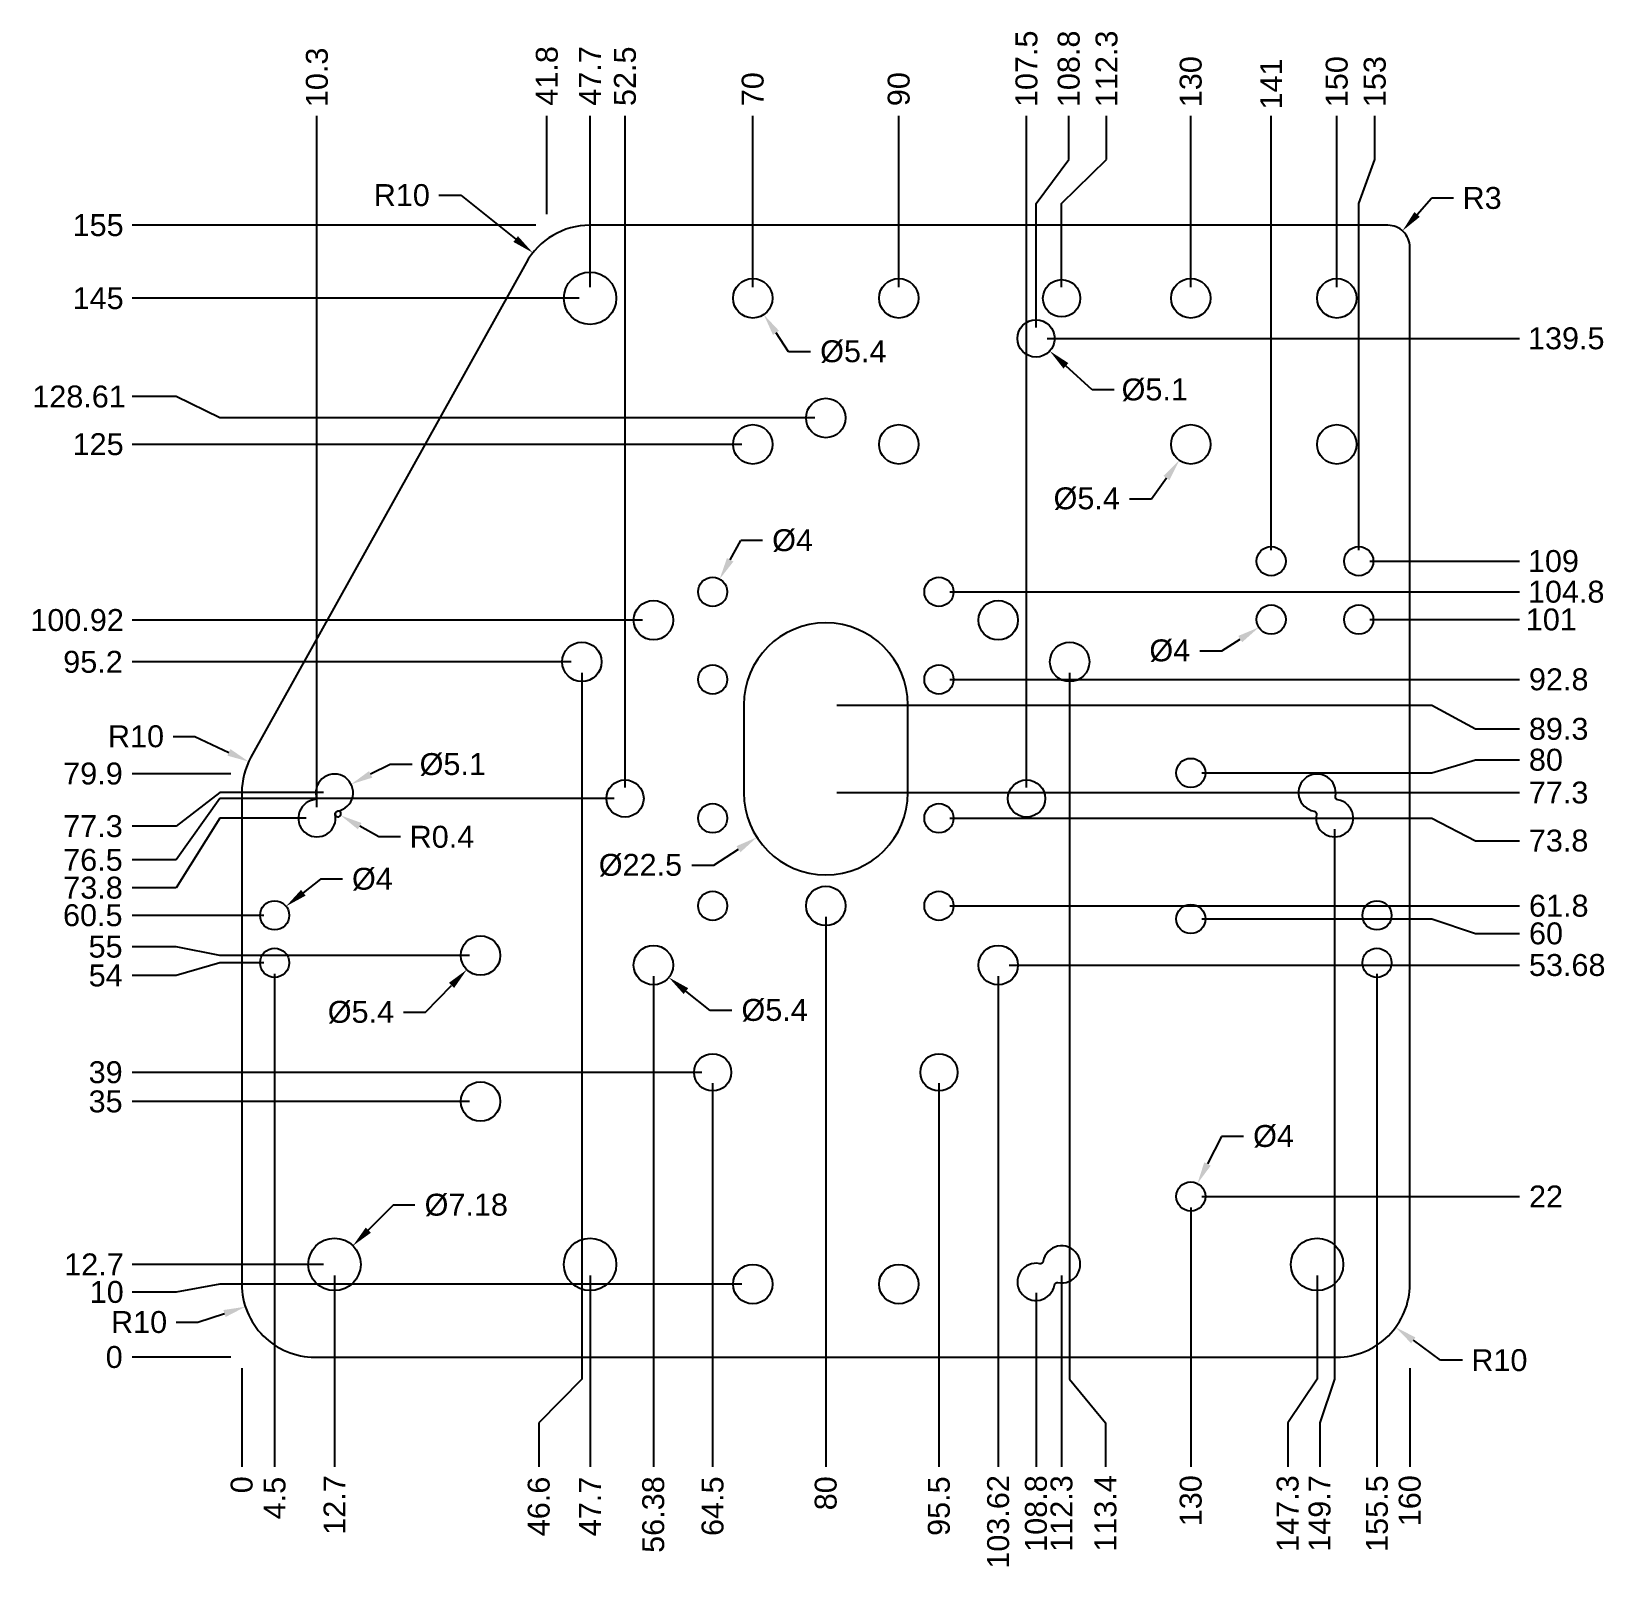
# Model space of a CAD drawing. Header units: millimetres. Extents: x -29 to 187, y -29 to 182.
import ezdxf

# ---------------------------------------------------------------- set-up
doc = ezdxf.new("R2010")
doc.units = ezdxf.units.MM
doc.layers.add('Dimensions', color=7, linetype='Continuous')
doc.layers.add('Parts', color=7, linetype='Continuous')
doc.styles.get("Standard").update_dxf_attribs({"font": 'arial.ttf'})
doc.dimstyles.new('Copy of Standard', dxfattribs={"dimtxt": 3, "dimasz": 3, "dimexe": 3, "dimexo": 1.5, "dimgap": 1.5, "dimtad": 0, "dimtoh": 1, "dimdsep": 46, "dimtxsty": 'Standard', "dimcen": 0, "dimadec": 0, "dimazin": 2, "dimtfac": 1, "dimtofl": 0, "dimtmove": 0, "dimatfit": 3, "dimfxl": 1, "dimtolj": 1, "dimtzin": 0, "dimarcsym": 0})

msp = doc.modelspace()

# ---------------------------------------------------------------- blocks, each defined once
blk = doc.blocks.new('*D72')
at = {"layer": 'Defpoints', "color": 0}
for p in [(-15, 145), (47.7, 145), (0, 0)]:
    blk.add_point(p, dxfattribs=at)
at = {"layer": 'Dimensions', "color": 0, "lineweight": -2}
blk.add_line((46.2, 145), (-15, 145), dxfattribs=at)
at = {"layer": 'Dimensions', "color": 0, "insert": (-19.68, 145), "char_height": 3, "attachment_point": 5}
blk.add_mtext('\\A1;145', dxfattribs=at)
blk = doc.blocks.new('*D73')
at = {"layer": 'Defpoints', "color": 0}
for p in [(12.7, 77.3), (-15, 72.7), (0, 0)]:
    blk.add_point(p, dxfattribs=at)
at = {"layer": 'Dimensions', "color": 0, "lineweight": -2}
for p, q in [((-3, 77.3), (-9, 72.7)), ((11.2, 77.3), (-3, 77.3)), ((-9, 72.7), (-15, 72.7))]:
    blk.add_line(p, q, dxfattribs=at)
at = {"layer": 'Dimensions', "color": 0, "insert": (-20.38, 72.7), "char_height": 3, "attachment_point": 5}
blk.add_mtext('\\A1;77.3', dxfattribs=at)
blk = doc.blocks.new('*D74')
at = {"layer": 'Defpoints', "color": 0}
for p in [(-15, 12.7), (12.7, 12.7), (0, 0)]:
    blk.add_point(p, dxfattribs=at)
at = {"layer": 'Dimensions', "color": 0, "lineweight": -2}
blk.add_line((11.2, 12.7), (-15, 12.7), dxfattribs=at)
at = {"layer": 'Dimensions', "color": 0, "insert": (-20.25, 12.7), "char_height": 3, "attachment_point": 5}
blk.add_mtext('\\A1;12.7', dxfattribs=at)
blk = doc.blocks.new('*D75')
at = {"layer": 'Defpoints', "color": 0}
for p in [(52.5, 76.5), (-15, 68.08), (0, 0)]:
    blk.add_point(p, dxfattribs=at)
at = {"layer": 'Dimensions', "color": 0, "lineweight": -2}
for p, q in [((-3, 76.5), (-9, 68.08)), ((51, 76.5), (-3, 76.5)), ((-9, 68.08), (-15, 68.08))]:
    blk.add_line(p, q, dxfattribs=at)
at = {"layer": 'Dimensions', "color": 0, "insert": (-20.39, 68.08), "char_height": 3, "attachment_point": 5}
blk.add_mtext('\\A1;76.5', dxfattribs=at)
blk = doc.blocks.new('*D76')
at = {"layer": 'Defpoints', "color": 0}
for p in [(-15, 125), (70, 125), (0, 0)]:
    blk.add_point(p, dxfattribs=at)
at = {"layer": 'Dimensions', "color": 0, "lineweight": -2}
for p, q in [((-9, 125), (-15, 125)), ((-3, 125), (-9, 125)), ((68.5, 125), (-3, 125))]:
    blk.add_line(p, q, dxfattribs=at)
at = {"layer": 'Dimensions', "color": 0, "insert": (-19.68, 125), "char_height": 3, "attachment_point": 5}
blk.add_mtext('\\A1;125', dxfattribs=at)
blk = doc.blocks.new('*D77')
at = {"layer": 'Defpoints', "color": 0}
for p in [(95.5, 104.8), (175, 104.8), (0, 0)]:
    blk.add_point(p, dxfattribs=at)
at = {"layer": 'Dimensions', "color": 0, "lineweight": -2}
blk.add_line((97, 104.8), (175, 104.8), dxfattribs=at)
at = {"layer": 'Dimensions', "color": 0, "insert": (181.4185, 104.8), "char_height": 3, "attachment_point": 5}
blk.add_mtext('\\A1;104.8', dxfattribs=at)
blk = doc.blocks.new('*D78')
at = {"layer": 'Defpoints', "color": 0}
for p in [(95.5, 92.8), (175, 92.8), (0, 0)]:
    blk.add_point(p, dxfattribs=at)
at = {"layer": 'Dimensions', "color": 0, "lineweight": -2}
blk.add_line((97, 92.8), (175, 92.8), dxfattribs=at)
at = {"layer": 'Dimensions', "color": 0, "insert": (180.3955, 92.8), "char_height": 3, "attachment_point": 5}
blk.add_mtext('\\A1;92.8', dxfattribs=at)
blk = doc.blocks.new('*D79')
at = {"layer": 'Defpoints', "color": 0}
for p in [(95.5, 73.8), (175, 70.72), (0, 0)]:
    blk.add_point(p, dxfattribs=at)
at = {"layer": 'Dimensions', "color": 0, "lineweight": -2}
for p, q in [((97, 73.8), (163, 73.8)), ((163, 73.8), (169, 70.72)), ((169, 70.72), (175, 70.72))]:
    blk.add_line(p, q, dxfattribs=at)
at = {"layer": 'Dimensions', "color": 0, "insert": (180.38, 70.72), "char_height": 3, "attachment_point": 5}
blk.add_mtext('\\A1;73.8', dxfattribs=at)
blk = doc.blocks.new('*D80')
at = {"layer": 'Defpoints', "color": 0}
for p in [(95.5, 61.8), (175, 61.8), (0, 0)]:
    blk.add_point(p, dxfattribs=at)
at = {"layer": 'Dimensions', "color": 0, "lineweight": -2}
blk.add_line((97, 61.8), (175, 61.8), dxfattribs=at)
at = {"layer": 'Dimensions', "color": 0, "insert": (180.4045, 61.8), "char_height": 3, "attachment_point": 5}
blk.add_mtext('\\A1;61.8', dxfattribs=at)
blk = doc.blocks.new('*D81')
at = {"layer": 'Defpoints', "color": 0}
for p in [(-15, 39), (64.5, 39), (0, 0)]:
    blk.add_point(p, dxfattribs=at)
at = {"layer": 'Dimensions', "color": 0, "lineweight": -2}
blk.add_line((63, 39), (-15, 39), dxfattribs=at)
at = {"layer": 'Dimensions', "color": 0, "insert": (-18.648, 39), "char_height": 3, "attachment_point": 5}
blk.add_mtext('\\A1;39', dxfattribs=at)
blk = doc.blocks.new('*D82')
at = {"layer": 'Defpoints', "color": 0}
for p in [(-15, 60.5), (4.5, 60.5), (0, 0)]:
    blk.add_point(p, dxfattribs=at)
at = {"layer": 'Dimensions', "color": 0, "lineweight": -2}
blk.add_line((3, 60.5), (-15, 60.5), dxfattribs=at)
at = {"layer": 'Dimensions', "color": 0, "insert": (-20.412, 60.5), "char_height": 3, "attachment_point": 5}
blk.add_mtext('\\A1;60.5', dxfattribs=at)
blk = doc.blocks.new('*D83')
at = {"layer": 'Defpoints', "color": 0}
for p in [(4.5, 54), (-15, 52.25), (0, 0)]:
    blk.add_point(p, dxfattribs=at)
at = {"layer": 'Dimensions', "color": 0, "lineweight": -2}
for p, q in [((-3, 54), (-9, 52.25)), ((3, 54), (-3, 54)), ((-9, 52.25), (-15, 52.25))]:
    blk.add_line(p, q, dxfattribs=at)
at = {"layer": 'Dimensions', "color": 0, "insert": (-18.64, 52.25), "char_height": 3, "attachment_point": 5}
blk.add_mtext('\\A1;54', dxfattribs=at)
blk = doc.blocks.new('*D84')
at = {"layer": 'Defpoints', "color": 0}
for p in [(80, 77.3), (175, 77.3), (0, 0)]:
    blk.add_point(p, dxfattribs=at)
at = {"layer": 'Dimensions', "color": 0, "lineweight": -2}
blk.add_line((81.5, 77.3), (175, 77.3), dxfattribs=at)
at = {"layer": 'Dimensions', "color": 0, "insert": (180.3805, 77.3), "char_height": 3, "attachment_point": 5}
blk.add_mtext('\\A1;77.3', dxfattribs=at)
blk = doc.blocks.new('*D85')
at = {"layer": 'Defpoints', "color": 0}
for p in [(80, 89.3), (175, 86.02), (0, 0)]:
    blk.add_point(p, dxfattribs=at)
at = {"layer": 'Dimensions', "color": 0, "lineweight": -2}
for p, q in [((81.5, 89.3), (163, 89.3)), ((163, 89.3), (169, 86.02)), ((169, 86.02), (175, 86.02))]:
    blk.add_line(p, q, dxfattribs=at)
at = {"layer": 'Dimensions', "color": 0, "insert": (180.39, 86.02), "char_height": 3, "attachment_point": 5}
blk.add_mtext('\\A1;89.3', dxfattribs=at)
blk = doc.blocks.new('*D86')
at = {"layer": 'Defpoints', "color": 0}
for p in [(70, 170), (70, 145), (0, 0)]:
    blk.add_point(p, dxfattribs=at)
at = {"layer": 'Dimensions', "color": 0, "lineweight": -2}
blk.add_line((70, 146.5), (70, 170), dxfattribs=at)
at = {"layer": 'Dimensions', "color": 0, "insert": (70, 173.6285), "char_height": 3, "attachment_point": 5, "rotation": 90}
blk.add_mtext('\\A1;70', dxfattribs=at)
blk = doc.blocks.new('*D87')
at = {"layer": 'Defpoints', "color": 0}
for p in [(90, 170), (90, 145), (0, 0)]:
    blk.add_point(p, dxfattribs=at)
at = {"layer": 'Dimensions', "color": 0, "lineweight": -2}
blk.add_line((90, 146.5), (90, 170), dxfattribs=at)
at = {"layer": 'Dimensions', "color": 0, "insert": (90, 173.64), "char_height": 3, "attachment_point": 5, "rotation": 90}
blk.add_mtext('\\A1;90', dxfattribs=at)
blk = doc.blocks.new('*D88')
at = {"layer": 'Defpoints', "color": 0}
for p in [(118.47, 170), (112.3, 145), (0, 0)]:
    blk.add_point(p, dxfattribs=at)
at = {"layer": 'Dimensions', "color": 0, "lineweight": -2}
for p, q in [((118.47, 164), (118.47, 170)), ((112.3, 158), (118.47, 164)), ((112.3, 146.5), (112.3, 158))]:
    blk.add_line(p, q, dxfattribs=at)
at = {"layer": 'Dimensions', "color": 0, "insert": (118.47, 176.42), "char_height": 3, "attachment_point": 5, "rotation": 90}
blk.add_mtext('\\A1;112.3', dxfattribs=at)
blk = doc.blocks.new('*D89')
at = {"layer": 'Defpoints', "color": 0}
for p in [(150, 170), (150, 145), (0, 0)]:
    blk.add_point(p, dxfattribs=at)
at = {"layer": 'Dimensions', "color": 0, "lineweight": -2}
blk.add_line((150, 146.5), (150, 170), dxfattribs=at)
at = {"layer": 'Dimensions', "color": 0, "insert": (150, 174.6635), "char_height": 3, "attachment_point": 5, "rotation": 90}
blk.add_mtext('\\A1;150', dxfattribs=at)
blk = doc.blocks.new('*D90')
at = {"layer": 'Defpoints', "color": 0}
for p in [(12.7, 12.7), (0, 0), (12.7, -15)]:
    blk.add_point(p, dxfattribs=at)
at = {"layer": 'Dimensions', "color": 0, "lineweight": -2}
blk.add_line((12.7, 11.2), (12.7, -15), dxfattribs=at)
at = {"layer": 'Dimensions', "color": 0, "insert": (12.7, -20.25), "char_height": 3, "attachment_point": 5, "rotation": 90}
blk.add_mtext('\\A1;12.7', dxfattribs=at)
blk = doc.blocks.new('*D91')
at = {"layer": 'Defpoints', "color": 0}
for p in [(47.7, 12.7), (0, 0), (47.7, -15)]:
    blk.add_point(p, dxfattribs=at)
at = {"layer": 'Dimensions', "color": 0, "lineweight": -2}
blk.add_line((47.7, 11.2), (47.7, -15), dxfattribs=at)
at = {"layer": 'Dimensions', "color": 0, "insert": (47.7, -20.451), "char_height": 3, "attachment_point": 5, "rotation": 90}
blk.add_mtext('\\A1;47.7', dxfattribs=at)
blk = doc.blocks.new('*D92')
at = {"layer": 'Defpoints', "color": 0}
for p in [(47.7, 170), (47.7, 145), (0, 0)]:
    blk.add_point(p, dxfattribs=at)
at = {"layer": 'Dimensions', "color": 0, "lineweight": -2}
blk.add_line((47.7, 146.5), (47.7, 170), dxfattribs=at)
at = {"layer": 'Dimensions', "color": 0, "insert": (47.7, 175.451), "char_height": 3, "attachment_point": 5, "rotation": 90}
blk.add_mtext('\\A1;47.7', dxfattribs=at)
blk = doc.blocks.new('*D93')
at = {"layer": 'Defpoints', "color": 0}
for p in [(112.3, 12.7), (0, 0), (112.3, -15)]:
    blk.add_point(p, dxfattribs=at)
at = {"layer": 'Dimensions', "color": 0, "lineweight": -2}
blk.add_line((112.3, 11.2), (112.3, -15), dxfattribs=at)
at = {"layer": 'Dimensions', "color": 0, "insert": (112.3, -21.4155), "char_height": 3, "attachment_point": 5, "rotation": 90}
blk.add_mtext('\\A1;112.3', dxfattribs=at)
blk = doc.blocks.new('*D94')
at = {"layer": 'Defpoints', "color": 0}
for p in [(147.3, 12.7), (0, 0), (143.28, -15)]:
    blk.add_point(p, dxfattribs=at)
at = {"layer": 'Dimensions', "color": 0, "lineweight": -2}
for p, q in [((147.3, 11.2), (147.3, -3)), ((147.3, -3), (143.28, -9)), ((143.28, -9), (143.28, -15))]:
    blk.add_line(p, q, dxfattribs=at)
at = {"layer": 'Dimensions', "color": 0, "insert": (143.28, -21.42), "char_height": 3, "attachment_point": 5, "rotation": 90}
blk.add_mtext('\\A1;147.3', dxfattribs=at)
blk = doc.blocks.new('*D95')
at = {"layer": 'Defpoints', "color": 0}
for p in [(64.5, 39), (0, 0), (64.5, -15)]:
    blk.add_point(p, dxfattribs=at)
at = {"layer": 'Dimensions', "color": 0, "lineweight": -2}
blk.add_line((64.5, 37.5), (64.5, -15), dxfattribs=at)
at = {"layer": 'Dimensions', "color": 0, "insert": (64.5, -20.412), "char_height": 3, "attachment_point": 5, "rotation": 90}
blk.add_mtext('\\A1;64.5', dxfattribs=at)
blk = doc.blocks.new('*D96')
at = {"layer": 'Defpoints', "color": 0}
for p in [(95.5, 39), (0, 0), (95.5, -15)]:
    blk.add_point(p, dxfattribs=at)
at = {"layer": 'Dimensions', "color": 0, "lineweight": -2}
blk.add_line((95.5, 37.5), (95.5, -15), dxfattribs=at)
at = {"layer": 'Dimensions', "color": 0, "insert": (95.5, -20.403), "char_height": 3, "attachment_point": 5, "rotation": 90}
blk.add_mtext('\\A1;95.5', dxfattribs=at)
blk = doc.blocks.new('*D97')
at = {"layer": 'Defpoints', "color": 0}
for p in [(56.38, 53.68), (0, 0), (56.38, -15)]:
    blk.add_point(p, dxfattribs=at)
at = {"layer": 'Dimensions', "color": 0, "lineweight": -2}
blk.add_line((56.38, 52.18), (56.38, -15), dxfattribs=at)
at = {"layer": 'Dimensions', "color": 0, "insert": (56.38, -21.5595), "char_height": 3, "attachment_point": 5, "rotation": 90}
blk.add_mtext('\\A1;56.38', dxfattribs=at)
blk = doc.blocks.new('*D98')
at = {"layer": 'Defpoints', "color": 0}
for p in [(-15, 100.92), (56.38, 100.92), (0, 0)]:
    blk.add_point(p, dxfattribs=at)
at = {"layer": 'Dimensions', "color": 0, "lineweight": -2}
blk.add_line((54.88, 100.92), (-15, 100.92), dxfattribs=at)
at = {"layer": 'Dimensions', "color": 0, "insert": (-22.563, 100.92), "char_height": 3, "attachment_point": 5}
blk.add_mtext('\\A1;100.92', dxfattribs=at)
blk = doc.blocks.new('*D99')
at = {"layer": 'Defpoints', "color": 0}
for p in [(103.62, 53.68), (175, 53.68), (0, 0)]:
    blk.add_point(p, dxfattribs=at)
at = {"layer": 'Dimensions', "color": 0, "lineweight": -2}
blk.add_line((105.12, 53.68), (175, 53.68), dxfattribs=at)
at = {"layer": 'Dimensions', "color": 0, "insert": (181.5595, 53.68), "char_height": 3, "attachment_point": 5}
blk.add_mtext('\\A1;53.68', dxfattribs=at)
blk = doc.blocks.new('*D100')
at = {"layer": 'Defpoints', "color": 0}
for p in [(0, 0), (160, 0), (160, -15)]:
    blk.add_point(p, dxfattribs=at)
at = {"layer": 'Dimensions', "color": 0, "lineweight": -2}
blk.add_line((160, -1.5), (160, -15), dxfattribs=at)
at = {"layer": 'Dimensions', "color": 0, "insert": (160, -19.6635), "char_height": 3, "attachment_point": 5, "rotation": 90}
blk.add_mtext('\\A1;160', dxfattribs=at)
blk = doc.blocks.new('*D101')
at = {"layer": 'Defpoints', "color": 0}
for p in [(0, 0), (0, 0), (0, -15)]:
    blk.add_point(p, dxfattribs=at)
at = {"layer": 'Dimensions', "color": 0, "lineweight": -2}
blk.add_line((0, -1.5), (0, -15), dxfattribs=at)
at = {"layer": 'Dimensions', "color": 0, "insert": (0, -17.4765), "char_height": 3, "attachment_point": 5, "rotation": 90}
blk.add_mtext('\\A1;0', dxfattribs=at)
blk = doc.blocks.new('*D102')
at = {"layer": 'Defpoints', "color": 0}
for p in [(-15, 0), (0, 0), (0, 0)]:
    blk.add_point(p, dxfattribs=at)
at = {"layer": 'Dimensions', "color": 0, "lineweight": -2}
blk.add_line((-1.5, 0), (-15, 0), dxfattribs=at)
at = {"layer": 'Dimensions', "color": 0, "insert": (-17.4765, 0), "char_height": 3, "attachment_point": 5}
blk.add_mtext('\\A1;0', dxfattribs=at)
blk = doc.blocks.new('*D103')
at = {"layer": 'Defpoints', "color": 0}
for p in [(-15, 155), (41.8, 155), (0, 0)]:
    blk.add_point(p, dxfattribs=at)
at = {"layer": 'Dimensions', "color": 0, "lineweight": -2}
blk.add_line((40.3, 155), (-15, 155), dxfattribs=at)
at = {"layer": 'Dimensions', "color": 0, "insert": (-19.68, 155), "char_height": 3, "attachment_point": 5}
blk.add_mtext('\\A1;155', dxfattribs=at)
blk = doc.blocks.new('*D104')
at = {"layer": 'Defpoints', "color": 0}
for p in [(41.8, 170), (41.8, 155), (0, 0)]:
    blk.add_point(p, dxfattribs=at)
at = {"layer": 'Dimensions', "color": 0, "lineweight": -2}
blk.add_line((41.8, 156.5), (41.8, 170), dxfattribs=at)
at = {"layer": 'Dimensions', "color": 0, "insert": (41.8, 175.4555), "char_height": 3, "attachment_point": 5, "rotation": 90}
blk.add_mtext('\\A1;41.8', dxfattribs=at)
blk = doc.blocks.new('*D105')
at = {"layer": 'Defpoints', "color": 0}
for p in [(-15, 79.9), (0, 79.9), (0, 0)]:
    blk.add_point(p, dxfattribs=at)
at = {"layer": 'Dimensions', "color": 0, "lineweight": -2}
blk.add_line((-1.5, 79.9), (-15, 79.9), dxfattribs=at)
at = {"layer": 'Dimensions', "color": 0, "insert": (-20.3835, 79.9), "char_height": 3, "attachment_point": 5}
blk.add_mtext('\\A1;79.9', dxfattribs=at)
blk = doc.blocks.new('*D106')
at = {"layer": 'Defpoints', "color": 0}
for p in [(159, 154.24), (157, 152)]:
    blk.add_point(p, dxfattribs=at)
at = {"layer": 'Dimensions', "color": 0, "lineweight": -2}
for p in [(160.99, 156.48), (165.99, 158.72)]:
    blk.add_line(p, (162.99, 158.72), dxfattribs=at)
at = {"layer": 'Dimensions', "color": 0}
blk.add_solid([(160.62, 156.81), (161.36, 156.15), (159, 154.24)], dxfattribs=at)
at = {"layer": 'Dimensions', "color": 0, "insert": (169.9, 158.72), "char_height": 3, "attachment_point": 5}
blk.add_mtext('\\A1;R3', dxfattribs=at)
blk = doc.blocks.new('*D107')
at = {"layer": 'Defpoints', "color": 0}
for p in [(150, 10), (158.06, 4.08)]:
    blk.add_point(p, dxfattribs=at)
at = {"layer": 'Dimensions', "color": 0, "lineweight": -2}
for p, q in [((164.2, -0.43), (160.48, 2.31)), ((167.2, -0.43), (164.2, -0.43))]:
    blk.add_line(p, q, dxfattribs=at)
at = {"layer": 'Dimensions', "color": 0}
blk.add_solid([(160.77, 2.71), (160.18, 1.9), (158.06, 4.08)], dxfattribs=at)
at = {"layer": 'Dimensions', "color": 0, "insert": (172.27, -0.43), "char_height": 3, "attachment_point": 5}
blk.add_mtext('\\A1;R10', dxfattribs=at)
blk = doc.blocks.new('*D108')
at = {"layer": 'Defpoints', "color": 0}
for p in [(10, 10), (0.49, 6.9)]:
    blk.add_point(p, dxfattribs=at)
at = {"layer": 'Dimensions', "color": 0, "lineweight": -2}
for p, q in [((-9, 4.79), (-6, 4.79)), ((-6, 4.79), (-2.36, 5.97))]:
    blk.add_line(p, q, dxfattribs=at)
at = {"layer": 'Dimensions', "color": 0}
blk.add_solid([(-2.21, 5.5), (-2.52, 6.45), (0.49, 6.9)], dxfattribs=at)
at = {"layer": 'Dimensions', "color": 0, "insert": (-14.07, 4.79), "char_height": 3, "attachment_point": 5}
blk.add_mtext('\\A1;R10', dxfattribs=at)
blk = doc.blocks.new('*D109')
at = {"layer": 'Defpoints', "color": 0}
for p in [(0.94, 81.55), (10, 77.3)]:
    blk.add_point(p, dxfattribs=at)
at = {"layer": 'Dimensions', "color": 0, "lineweight": -2}
for p, q in [((-9.42, 85), (-6.42, 85)), ((-6.42, 85), (-1.77, 82.82))]:
    blk.add_line(p, q, dxfattribs=at)
at = {"layer": 'Dimensions', "color": 0}
blk.add_solid([(-1.98, 82.37), (-1.56, 83.27), (0.94, 81.55)], dxfattribs=at)
at = {"layer": 'Dimensions', "color": 0, "insert": (-14.49, 85), "char_height": 3, "attachment_point": 5}
blk.add_mtext('\\A1;R10', dxfattribs=at)
blk = doc.blocks.new('*D110')
at = {"layer": 'Defpoints', "color": 0}
for p in [(39.86, 151.24), (47.68, 145)]:
    blk.add_point(p, dxfattribs=at)
at = {"layer": 'Dimensions', "color": 0, "lineweight": -2}
for p, q in [((26.99, 159.11), (29.99, 159.11)), ((29.99, 159.11), (37.52, 153.11))]:
    blk.add_line(p, q, dxfattribs=at)
at = {"layer": 'Dimensions', "color": 0}
blk.add_solid([(37.21, 152.72), (37.83, 153.5), (39.86, 151.24)], dxfattribs=at)
at = {"layer": 'Dimensions', "color": 0, "insert": (21.92, 159.11), "char_height": 3, "attachment_point": 5}
blk.add_mtext('\\A1;R10', dxfattribs=at)
blk = doc.blocks.new('*D113')
at = {"layer": 'Defpoints', "color": 0}
for p in [(65.46, 106.55), (63.54, 103.05)]:
    blk.add_point(p, dxfattribs=at)
at = {"layer": 'Dimensions', "color": 0, "lineweight": -2}
for p in [(66.9, 109.18), (71.34, 111.82)]:
    blk.add_line(p, (68.34, 111.82), dxfattribs=at)
at = {"layer": 'Dimensions', "color": 0}
blk.add_solid([(66.46, 109.43), (67.34, 108.94), (65.46, 106.55)], dxfattribs=at)
at = {"layer": 'Dimensions', "color": 0, "insert": (75.45, 111.82), "char_height": 3, "attachment_point": 5}
blk.add_mtext('\\A1;%%c4', dxfattribs=at)
blk = doc.blocks.new('*D115')
at = {"layer": 'Defpoints', "color": 0}
for p in [(89.44, 83.41), (70.56, 71.19)]:
    blk.add_point(p, dxfattribs=at)
at = {"layer": 'Dimensions', "color": 0, "lineweight": -2}
for p, q in [((64.65, 67.36), (68.04, 69.56)), ((61.65, 67.36), (64.65, 67.36))]:
    blk.add_line(p, q, dxfattribs=at)
at = {"layer": 'Dimensions', "color": 0}
blk.add_solid([(68.31, 69.14), (67.77, 69.98), (70.56, 71.19)], dxfattribs=at)
at = {"layer": 'Dimensions', "color": 0, "insert": (54.61, 67.36), "char_height": 3, "attachment_point": 5}
blk.add_mtext('\\A1;%%c22.5', dxfattribs=at)
blk = doc.blocks.new('*D116')
at = {"layer": 'Defpoints', "color": 0}
for p in [(130, 170), (130, 145), (0, 0)]:
    blk.add_point(p, dxfattribs=at)
at = {"layer": 'Dimensions', "color": 0, "lineweight": -2}
blk.add_line((130, 146.5), (130, 170), dxfattribs=at)
at = {"layer": 'Dimensions', "color": 0, "insert": (130, 174.6635), "char_height": 3, "attachment_point": 5, "rotation": 90}
blk.add_mtext('\\A1;130', dxfattribs=at)
blk = doc.blocks.new('*D117')
at = {"layer": 'Defpoints', "color": 0}
for p in [(103.62, 53.68), (0, 0), (103.62, -15)]:
    blk.add_point(p, dxfattribs=at)
at = {"layer": 'Dimensions', "color": 0, "lineweight": -2}
blk.add_line((103.62, 52.18), (103.62, -15), dxfattribs=at)
at = {"layer": 'Dimensions', "color": 0, "insert": (103.62, -22.563), "char_height": 3, "attachment_point": 5, "rotation": 90}
blk.add_mtext('\\A1;103.62', dxfattribs=at)
blk = doc.blocks.new('*D118')
at = {"layer": 'Defpoints', "color": 0}
for p in [(4.5, 54), (0, 0), (4.5, -15)]:
    blk.add_point(p, dxfattribs=at)
at = {"layer": 'Dimensions', "color": 0, "lineweight": -2}
blk.add_line((4.5, 52.5), (4.5, -15), dxfattribs=at)
at = {"layer": 'Dimensions', "color": 0, "insert": (4.5, -19.299), "char_height": 3, "attachment_point": 5, "rotation": 90}
blk.add_mtext('\\A1;4.5', dxfattribs=at)
blk = doc.blocks.new('*D122')
at = {"layer": 'Defpoints', "color": 0}
for p in [(52.5, 170), (52.5, 76.5), (0, 0)]:
    blk.add_point(p, dxfattribs=at)
at = {"layer": 'Dimensions', "color": 0, "lineweight": -2}
blk.add_line((52.5, 78), (52.5, 170), dxfattribs=at)
at = {"layer": 'Dimensions', "color": 0, "insert": (52.5, 175.403), "char_height": 3, "attachment_point": 5, "rotation": 90}
blk.add_mtext('\\A1;52.5', dxfattribs=at)
blk = doc.blocks.new('*D123')
at = {"layer": 'Defpoints', "color": 0}
for p in [(107.5, 170), (107.5, 76.5), (0, 0)]:
    blk.add_point(p, dxfattribs=at)
at = {"layer": 'Dimensions', "color": 0, "lineweight": -2}
blk.add_line((107.5, 78), (107.5, 170), dxfattribs=at)
at = {"layer": 'Dimensions', "color": 0, "insert": (107.5, 176.426), "char_height": 3, "attachment_point": 5, "rotation": 90}
blk.add_mtext('\\A1;107.5', dxfattribs=at)
blk = doc.blocks.new('*D124')
at = {"layer": 'Defpoints', "color": 0}
for p in [(108.8, 10.3), (0, 0), (108.8, -15)]:
    blk.add_point(p, dxfattribs=at)
at = {"layer": 'Dimensions', "color": 0, "lineweight": -2}
blk.add_line((108.8, 8.8), (108.8, -15), dxfattribs=at)
at = {"layer": 'Dimensions', "color": 0, "insert": (108.8, -21.4185), "char_height": 3, "attachment_point": 5, "rotation": 90}
blk.add_mtext('\\A1;108.8', dxfattribs=at)
blk = doc.blocks.new('*D125')
at = {"layer": 'Defpoints', "color": 0}
for p in [(10.3, 170), (10.3, 73.8), (0, 0)]:
    blk.add_point(p, dxfattribs=at)
at = {"layer": 'Dimensions', "color": 0, "lineweight": -2}
blk.add_line((10.3, 75.3), (10.3, 170), dxfattribs=at)
at = {"layer": 'Dimensions', "color": 0, "insert": (10.3, 175.2515), "char_height": 3, "attachment_point": 5, "rotation": 90}
blk.add_mtext('\\A1;10.3', dxfattribs=at)
blk = doc.blocks.new('*D126')
at = {"layer": 'Defpoints', "color": 0}
for p in [(149.7, 73.8), (0, 0), (147.65, -15)]:
    blk.add_point(p, dxfattribs=at)
at = {"layer": 'Dimensions', "color": 0, "lineweight": -2}
for p, q in [((149.7, 72.3), (149.7, -3)), ((149.7, -3), (147.65, -9)), ((147.65, -9), (147.65, -15))]:
    blk.add_line(p, q, dxfattribs=at)
at = {"layer": 'Dimensions', "color": 0, "insert": (147.65, -21.41), "char_height": 3, "attachment_point": 5, "rotation": 90}
blk.add_mtext('\\A1;149.7', dxfattribs=at)
blk = doc.blocks.new('*D127')
at = {"layer": 'Defpoints', "color": 0}
for p in [(10.3, 73.8), (-15, 64.27), (0, 0)]:
    blk.add_point(p, dxfattribs=at)
at = {"layer": 'Dimensions', "color": 0, "lineweight": -2}
for p, q in [((-3, 73.8), (-9, 64.27)), ((8.8, 73.8), (-3, 73.8)), ((-9, 64.27), (-15, 64.27))]:
    blk.add_line(p, q, dxfattribs=at)
at = {"layer": 'Dimensions', "color": 0, "insert": (-20.38, 64.27), "char_height": 3, "attachment_point": 5}
blk.add_mtext('\\A1;73.8', dxfattribs=at)
blk = doc.blocks.new('*D128')
at = {"layer": 'Defpoints', "color": 0}
for p in [(113.29, 170), (108.8, 139.5), (0, 0)]:
    blk.add_point(p, dxfattribs=at)
at = {"layer": 'Dimensions', "color": 0, "lineweight": -2}
for p, q in [((113.29, 164), (113.29, 170)), ((108.8, 158), (113.29, 164)), ((108.8, 141), (108.8, 158))]:
    blk.add_line(p, q, dxfattribs=at)
at = {"layer": 'Dimensions', "color": 0, "insert": (113.29, 176.42), "char_height": 3, "attachment_point": 5, "rotation": 90}
blk.add_mtext('\\A1;108.8', dxfattribs=at)
blk = doc.blocks.new('*D129')
at = {"layer": 'Defpoints', "color": 0}
for p in [(108.8, 139.5), (175, 139.5), (0, 0)]:
    blk.add_point(p, dxfattribs=at)
at = {"layer": 'Dimensions', "color": 0, "lineweight": -2}
blk.add_line((110.3, 139.5), (175, 139.5), dxfattribs=at)
at = {"layer": 'Dimensions', "color": 0, "insert": (181.426, 139.5), "char_height": 3, "attachment_point": 5}
blk.add_mtext('\\A1;139.5', dxfattribs=at)
blk = doc.blocks.new('*D132')
at = {"layer": 'Defpoints', "color": 0}
for p in [(-15, 131.53), (80, 128.61), (0, 0)]:
    blk.add_point(p, dxfattribs=at)
at = {"layer": 'Dimensions', "color": 0, "lineweight": -2}
for p, q in [((-9, 131.53), (-15, 131.53)), ((-3, 128.61), (-9, 131.53)), ((78.5, 128.61), (-3, 128.61))]:
    blk.add_line(p, q, dxfattribs=at)
at = {"layer": 'Dimensions', "color": 0, "insert": (-22.29, 131.53), "char_height": 3, "attachment_point": 5}
blk.add_mtext('\\A1;128.61', dxfattribs=at)
blk = doc.blocks.new('*D133')
at = {"layer": 'Defpoints', "color": 0}
for p in [(-15, 95.2), (46.6, 95.2), (0, 0)]:
    blk.add_point(p, dxfattribs=at)
at = {"layer": 'Dimensions', "color": 0, "lineweight": -2}
blk.add_line((45.1, 95.2), (-15, 95.2), dxfattribs=at)
at = {"layer": 'Dimensions', "color": 0, "insert": (-20.38, 95.2), "char_height": 3, "attachment_point": 5}
blk.add_mtext('\\A1;95.2', dxfattribs=at)
blk = doc.blocks.new('*D134')
at = {"layer": 'Defpoints', "color": 0}
for p in [(80, 61.8), (0, 0), (80, -15)]:
    blk.add_point(p, dxfattribs=at)
at = {"layer": 'Dimensions', "color": 0, "lineweight": -2}
blk.add_line((80, 60.3), (80, -15), dxfattribs=at)
at = {"layer": 'Dimensions', "color": 0, "insert": (80, -18.642), "char_height": 3, "attachment_point": 5, "rotation": 90}
blk.add_mtext('\\A1;80', dxfattribs=at)
blk = doc.blocks.new('*D135')
at = {"layer": 'Defpoints', "color": 0}
for p in [(46.6, 95.2), (0, 0), (40.69, -15)]:
    blk.add_point(p, dxfattribs=at)
at = {"layer": 'Dimensions', "color": 0, "lineweight": -2}
for p, q in [((46.6, 93.7), (46.6, -3)), ((46.6, -3), (40.69, -9)), ((40.69, -9), (40.69, -15))]:
    blk.add_line(p, q, dxfattribs=at)
at = {"layer": 'Dimensions', "color": 0, "insert": (40.69, -20.45), "char_height": 3, "attachment_point": 5, "rotation": 90}
blk.add_mtext('\\A1;46.6', dxfattribs=at)
blk = doc.blocks.new('*D136')
at = {"layer": 'Defpoints', "color": 0}
for p in [(113.4, 95.2), (0, 0), (118.32, -15)]:
    blk.add_point(p, dxfattribs=at)
at = {"layer": 'Dimensions', "color": 0, "lineweight": -2}
for p, q in [((113.4, 93.7), (113.4, -3)), ((113.4, -3), (118.32, -9)), ((118.32, -9), (118.32, -15))]:
    blk.add_line(p, q, dxfattribs=at)
at = {"layer": 'Dimensions', "color": 0, "insert": (118.32, -21.41), "char_height": 3, "attachment_point": 5, "rotation": 90}
blk.add_mtext('\\A1;113.4', dxfattribs=at)
blk = doc.blocks.new('*D137')
at = {"layer": 'Defpoints', "color": 0}
for p in [(-15, 8.91), (70, 10), (0, 0)]:
    blk.add_point(p, dxfattribs=at)
at = {"layer": 'Dimensions', "color": 0, "lineweight": -2}
for p, q in [((-9, 8.91), (-15, 8.91)), ((-3, 10), (-9, 8.91)), ((68.5, 10), (-3, 10))]:
    blk.add_line(p, q, dxfattribs=at)
at = {"layer": 'Dimensions', "color": 0, "insert": (-18.5, 8.91), "char_height": 3, "attachment_point": 5}
blk.add_mtext('\\A1;10', dxfattribs=at)
blk = doc.blocks.new('*D138')
at = {"layer": 'Defpoints', "color": 0}
for p in [(131.58, 127.19), (128.42, 122.81)]:
    blk.add_point(p, dxfattribs=at)
at = {"layer": 'Dimensions', "color": 0, "lineweight": -2}
for p, q in [((124.6, 117.55), (126.65, 120.39)), ((121.6, 117.55), (124.6, 117.55))]:
    blk.add_line(p, q, dxfattribs=at)
at = {"layer": 'Dimensions', "color": 0}
blk.add_solid([(127.06, 120.09), (126.25, 120.68), (128.42, 122.81)], dxfattribs=at)
at = {"layer": 'Dimensions', "color": 0, "insert": (115.74, 117.55), "char_height": 3, "attachment_point": 5}
blk.add_mtext('\\A1;%%c5.4', dxfattribs=at)
blk = doc.blocks.new('*D140')
at = {"layer": 'Defpoints', "color": 0}
for p in [(106.92, 141.22), (110.68, 137.78)]:
    blk.add_point(p, dxfattribs=at)
at = {"layer": 'Dimensions', "color": 0, "lineweight": -2}
for p, q in [((116.49, 132.46), (112.89, 135.75)), ((119.49, 132.46), (116.49, 132.46))]:
    blk.add_line(p, q, dxfattribs=at)
at = {"layer": 'Dimensions', "color": 0}
blk.add_solid([(113.23, 136.12), (112.56, 135.38), (110.68, 137.78)], dxfattribs=at)
at = {"layer": 'Dimensions', "color": 0, "insert": (125.06, 132.46), "char_height": 3, "attachment_point": 5}
blk.add_mtext('\\A1;%%c5.1', dxfattribs=at)
blk = doc.blocks.new('*D141')
at = {"layer": 'Defpoints', "color": 0}
for p in [(68.49, 147.24), (71.51, 142.76)]:
    blk.add_point(p, dxfattribs=at)
at = {"layer": 'Dimensions', "color": 0, "lineweight": -2}
for p, q in [((74.91, 137.69), (73.18, 140.27)), ((77.91, 137.69), (74.91, 137.69))]:
    blk.add_line(p, q, dxfattribs=at)
at = {"layer": 'Dimensions', "color": 0}
blk.add_solid([(73.59, 140.55), (72.76, 139.99), (71.51, 142.76)], dxfattribs=at)
at = {"layer": 'Dimensions', "color": 0, "insert": (83.77, 137.69), "char_height": 3, "attachment_point": 5}
blk.add_mtext('\\A1;%%c5.4', dxfattribs=at)
blk = doc.blocks.new('*D144')
at = {"layer": 'Defpoints', "color": 0}
for p in [(153, 109), (175, 109), (0, 0)]:
    blk.add_point(p, dxfattribs=at)
at = {"layer": 'Dimensions', "color": 0, "lineweight": -2}
blk.add_line((154.5, 109), (175, 109), dxfattribs=at)
at = {"layer": 'Dimensions', "color": 0, "insert": (179.6725, 109), "char_height": 3, "attachment_point": 5}
blk.add_mtext('\\A1;109', dxfattribs=at)
blk = doc.blocks.new('*D145')
at = {"layer": 'Defpoints', "color": 0}
for p in [(153, 101), (175, 101), (0, 0)]:
    blk.add_point(p, dxfattribs=at)
at = {"layer": 'Dimensions', "color": 0, "lineweight": -2}
blk.add_line((154.5, 101), (175, 101), dxfattribs=at)
at = {"layer": 'Dimensions', "color": 0, "insert": (179.38, 101), "char_height": 3, "attachment_point": 5}
blk.add_mtext('\\A1;101', dxfattribs=at)
blk = doc.blocks.new('*D146')
at = {"layer": 'Defpoints', "color": 0}
for p in [(141, 169.97), (141, 109), (0, 0)]:
    blk.add_point(p, dxfattribs=at)
at = {"layer": 'Dimensions', "color": 0, "lineweight": -2}
blk.add_line((141, 110.5), (141, 169.97), dxfattribs=at)
at = {"layer": 'Dimensions', "color": 0, "insert": (141, 174.35), "char_height": 3, "attachment_point": 5, "rotation": 90}
blk.add_mtext('\\A1;141', dxfattribs=at)
blk = doc.blocks.new('*D147')
at = {"layer": 'Defpoints', "color": 0}
for p in [(155.21, 170), (153, 109), (0, 0)]:
    blk.add_point(p, dxfattribs=at)
at = {"layer": 'Dimensions', "color": 0, "lineweight": -2}
for p, q in [((155.21, 164), (155.21, 170)), ((153, 158), (155.21, 164)), ((153, 110.5), (153, 158))]:
    blk.add_line(p, q, dxfattribs=at)
at = {"layer": 'Dimensions', "color": 0, "insert": (155.21, 174.67), "char_height": 3, "attachment_point": 5, "rotation": 90}
blk.add_mtext('\\A1;153', dxfattribs=at)
blk = doc.blocks.new('*D151')
at = {"layer": 'Defpoints', "color": 0}
for p in [(-15, 56.19), (32.7, 55), (0, 0)]:
    blk.add_point(p, dxfattribs=at)
at = {"layer": 'Dimensions', "color": 0, "lineweight": -2}
for p, q in [((-9, 56.19), (-15, 56.19)), ((-3, 55), (-9, 56.19)), ((31.2, 55), (-3, 55))]:
    blk.add_line(p, q, dxfattribs=at)
at = {"layer": 'Dimensions', "color": 0, "insert": (-18.66, 56.19), "char_height": 3, "attachment_point": 5}
blk.add_mtext('\\A1;55', dxfattribs=at)
blk = doc.blocks.new('*D152')
at = {"layer": 'Defpoints', "color": 0}
for p in [(-15, 35), (32.7, 35), (0, 0)]:
    blk.add_point(p, dxfattribs=at)
at = {"layer": 'Dimensions', "color": 0, "lineweight": -2}
blk.add_line((31.2, 35), (-15, 35), dxfattribs=at)
at = {"layer": 'Dimensions', "color": 0, "insert": (-18.6555, 35), "char_height": 3, "attachment_point": 5}
blk.add_mtext('\\A1;35', dxfattribs=at)
blk = doc.blocks.new('*D153')
at = {"layer": 'Defpoints', "color": 0}
for p in [(130, 80), (175, 81.79), (0, 0)]:
    blk.add_point(p, dxfattribs=at)
at = {"layer": 'Dimensions', "color": 0, "lineweight": -2}
for p, q in [((131.5, 80), (163, 80)), ((163, 80), (169, 81.79)), ((169, 81.79), (175, 81.79))]:
    blk.add_line(p, q, dxfattribs=at)
at = {"layer": 'Dimensions', "color": 0, "insert": (178.64, 81.79), "char_height": 3, "attachment_point": 5}
blk.add_mtext('\\A1;80', dxfattribs=at)
blk = doc.blocks.new('*D154')
at = {"layer": 'Defpoints', "color": 0}
for p in [(130, 60), (175, 58.01), (0, 0)]:
    blk.add_point(p, dxfattribs=at)
at = {"layer": 'Dimensions', "color": 0, "lineweight": -2}
for p, q in [((131.5, 60), (163, 60)), ((163, 60), (169, 58.01)), ((169, 58.01), (175, 58.01))]:
    blk.add_line(p, q, dxfattribs=at)
at = {"layer": 'Dimensions', "color": 0, "insert": (178.65, 58.01), "char_height": 3, "attachment_point": 5}
blk.add_mtext('\\A1;60', dxfattribs=at)
blk = doc.blocks.new('*D155')
at = {"layer": 'Defpoints', "color": 0}
for p in [(130, 22), (175, 22), (0, 0)]:
    blk.add_point(p, dxfattribs=at)
at = {"layer": 'Dimensions', "color": 0, "lineweight": -2}
blk.add_line((131.5, 22), (175, 22), dxfattribs=at)
at = {"layer": 'Dimensions', "color": 0, "insert": (178.6555, 22), "char_height": 3, "attachment_point": 5}
blk.add_mtext('\\A1;22', dxfattribs=at)
blk = doc.blocks.new('*D156')
at = {"layer": 'Defpoints', "color": 0}
for p in [(15.22, 15.25), (10.18, 10.15)]:
    blk.add_point(p, dxfattribs=at)
at = {"layer": 'Dimensions', "color": 0, "lineweight": -2}
for p, q in [((20.72, 20.82), (17.33, 17.39)), ((23.72, 20.82), (20.72, 20.82))]:
    blk.add_line(p, q, dxfattribs=at)
at = {"layer": 'Dimensions', "color": 0}
blk.add_solid([(16.98, 17.74), (17.69, 17.04), (15.22, 15.25)], dxfattribs=at)
at = {"layer": 'Dimensions', "color": 0, "insert": (30.75, 20.82), "char_height": 3, "attachment_point": 5}
blk.add_mtext('\\A1;%%c7.18', dxfattribs=at)
blk = doc.blocks.new('*D157')
at = {"layer": 'Defpoints', "color": 0}
for p in [(54.27, 55.36), (58.49, 52)]:
    blk.add_point(p, dxfattribs=at)
at = {"layer": 'Dimensions', "color": 0, "lineweight": -2}
for p, q in [((64.14, 47.49), (60.84, 50.12)), ((67.14, 47.49), (64.14, 47.49))]:
    blk.add_line(p, q, dxfattribs=at)
at = {"layer": 'Dimensions', "color": 0}
blk.add_solid([(61.15, 50.52), (60.52, 49.73), (58.49, 52)], dxfattribs=at)
at = {"layer": 'Dimensions', "color": 0, "insert": (72.99, 47.49), "char_height": 3, "attachment_point": 5}
blk.add_mtext('\\A1;%%c5.4', dxfattribs=at)
blk = doc.blocks.new('*D158')
at = {"layer": 'Defpoints', "color": 0}
for p in [(34.58, 56.94), (30.82, 53.06)]:
    blk.add_point(p, dxfattribs=at)
at = {"layer": 'Dimensions', "color": 0, "lineweight": -2}
for p, q in [((25.17, 47.23), (28.73, 50.91)), ((22.17, 47.23), (25.17, 47.23))]:
    blk.add_line(p, q, dxfattribs=at)
at = {"layer": 'Dimensions', "color": 0}
blk.add_solid([(29.09, 50.56), (28.37, 51.25), (30.82, 53.06)], dxfattribs=at)
at = {"layer": 'Dimensions', "color": 0, "insert": (16.32, 47.23), "char_height": 3, "attachment_point": 5}
blk.add_mtext('\\A1;%%c5.4', dxfattribs=at)
blk = doc.blocks.new('*D159')
at = {"layer": 'Defpoints', "color": 0}
for p in [(130.91, 23.78), (129.09, 20.22)]:
    blk.add_point(p, dxfattribs=at)
at = {"layer": 'Dimensions', "color": 0, "lineweight": -2}
for p, q in [((134.22, 30.23), (132.28, 26.45)), ((137.22, 30.23), (134.22, 30.23))]:
    blk.add_line(p, q, dxfattribs=at)
at = {"layer": 'Dimensions', "color": 0}
blk.add_solid([(131.84, 26.68), (132.73, 26.22), (130.91, 23.78)], dxfattribs=at)
at = {"layer": 'Dimensions', "color": 0, "insert": (141.33, 30.23), "char_height": 3, "attachment_point": 5}
blk.add_mtext('\\A1;%%c4', dxfattribs=at)
blk = doc.blocks.new('*D160')
at = {"layer": 'Defpoints', "color": 0}
for p in [(14.98, 78.45), (10.42, 76.15)]:
    blk.add_point(p, dxfattribs=at)
at = {"layer": 'Dimensions', "color": 0, "lineweight": -2}
for p, q in [((20.33, 81.16), (17.65, 79.81)), ((23.33, 81.16), (20.33, 81.16))]:
    blk.add_line(p, q, dxfattribs=at)
at = {"layer": 'Dimensions', "color": 0}
blk.add_solid([(17.43, 80.25), (17.88, 79.36), (14.98, 78.45)], dxfattribs=at)
at = {"layer": 'Dimensions', "color": 0, "insert": (28.9, 81.16), "char_height": 3, "attachment_point": 5}
blk.add_mtext('\\A1;%%c5.1', dxfattribs=at)
blk = doc.blocks.new('*D161')
at = {"layer": 'Defpoints', "color": 0}
for p in [(13.19, 74.39), (13.54, 74.19)]:
    blk.add_point(p, dxfattribs=at)
at = {"layer": 'Dimensions', "color": 0, "lineweight": -2}
for p, q in [((18.76, 71.24), (16.15, 72.72)), ((21.76, 71.24), (18.76, 71.24))]:
    blk.add_line(p, q, dxfattribs=at)
blk.add_arc((13.19, 74.39), 0.4, 150.5441, 99.565, dxfattribs=at)
at = {"layer": 'Dimensions', "color": 0}
blk.add_solid([(16.4, 73.15), (15.9, 72.28), (13.54, 74.19)], dxfattribs=at)
at = {"layer": 'Dimensions', "color": 0, "insert": (27.42, 71.24), "char_height": 3, "attachment_point": 5}
blk.add_mtext('\\A1;R0.4', dxfattribs=at)
blk = doc.blocks.new('*D162')
at = {"layer": 'Defpoints', "color": 0}
for p in [(130, 22), (0, 0), (130, -15)]:
    blk.add_point(p, dxfattribs=at)
at = {"layer": 'Dimensions', "color": 0, "lineweight": -2}
blk.add_line((130, 20.5), (130, -15), dxfattribs=at)
at = {"layer": 'Dimensions', "color": 0, "insert": (130, -19.6635), "char_height": 3, "attachment_point": 5, "rotation": 90}
blk.add_mtext('\\A1;130', dxfattribs=at)
blk = doc.blocks.new('*D164')
at = {"layer": 'Defpoints', "color": 0}
for p in [(142.69, 102.07), (139.31, 99.93)]:
    blk.add_point(p, dxfattribs=at)
at = {"layer": 'Dimensions', "color": 0, "lineweight": -2}
for p, q in [((134.23, 96.73), (136.77, 98.33)), ((131.23, 96.73), (134.23, 96.73))]:
    blk.add_line(p, q, dxfattribs=at)
at = {"layer": 'Dimensions', "color": 0}
blk.add_solid([(137.04, 97.91), (136.5, 98.76), (139.31, 99.93)], dxfattribs=at)
at = {"layer": 'Dimensions', "color": 0, "insert": (127.12, 96.73), "char_height": 3, "attachment_point": 5}
blk.add_mtext('\\A1;%%c4', dxfattribs=at)
blk = doc.blocks.new('*D165')
at = {"layer": 'Defpoints', "color": 0}
for p in [(6.07, 61.74), (2.93, 59.26)]:
    blk.add_point(p, dxfattribs=at)
at = {"layer": 'Dimensions', "color": 0, "lineweight": -2}
for p, q in [((10.78, 65.45), (8.43, 63.6)), ((13.78, 65.45), (10.78, 65.45))]:
    blk.add_line(p, q, dxfattribs=at)
at = {"layer": 'Dimensions', "color": 0}
blk.add_solid([(8.12, 63.99), (8.74, 63.2), (6.07, 61.74)], dxfattribs=at)
at = {"layer": 'Dimensions', "color": 0, "insert": (17.89, 65.45), "char_height": 3, "attachment_point": 5}
blk.add_mtext('\\A1;%%c4', dxfattribs=at)
blk = doc.blocks.new('*D166')
at = {"layer": 'Defpoints', "color": 0}
for p in [(155.5, 54), (0, 0), (155.5, -15)]:
    blk.add_point(p, dxfattribs=at)
at = {"layer": 'Dimensions', "color": 0, "lineweight": -2}
blk.add_line((155.5, 52.5), (155.5, -15), dxfattribs=at)
at = {"layer": 'Dimensions', "color": 0, "insert": (155.5, -21.426), "char_height": 3, "attachment_point": 5, "rotation": 90}
blk.add_mtext('\\A1;155.5', dxfattribs=at)

# ---------------------------------------------------------------- dimensions: what is measured, and where the dimension line sits
at = {"layer": 'Dimensions'}
for feature_location, offset, dtype, picture, middle in [((107.5, 76.5), (0, 93.5), 1, '*D123', (107.5, 176.426)), ((108.8, 139.5), (4.488, 30.5), 1, '*D128', (113.288, 176.418)), ((112.3, 145), (6.169, 25), 1, '*D88', (118.469, 176.416)), ((41.8, 155), (0, 15), 1, '*D104', (41.8, 175.456)), ((47.7, 145), (0, 25), 1, '*D92', (47.7, 175.451)), ((52.5, 76.5), (0, 93.5), 1, '*D122', (52.5, 175.403)), ((10.3, 73.8), (0, 96.2), 1, '*D125', (10.3, 175.251)), ((153, 109), (2.213, 61), 1, '*D147', (155.213, 174.669)), ((150, 145), (0, 25), 1, '*D89', (150, 174.663)), ((130, 145), (0, 25), 1, '*D116', (130, 174.663)), ((141, 109), (0, 60.973), 1, '*D146', (141, 174.353)), ((90, 145), (0, 25), 1, '*D87', (90, 173.641)), ((70, 145), (0, 25), 1, '*D86', (70, 173.629)), ((41.8, 155), (-56.8, 0), 0, '*D103', (-19.68, 155)), ((47.7, 145), (-62.7, 0), 0, '*D72', (-19.68, 145)), ((108.8, 139.5), (66.2, 0), 0, '*D129', (181.426, 139.5)), ((80, 128.607), (-95, 2.926), 0, '*D132', (-22.29, 131.533)), ((70, 125), (-85, 0), 0, '*D76', (-19.68, 125)), ((153, 109), (22, 0), 0, '*D144', (179.673, 109)), ((95.5, 104.8), (79.5, 0), 0, '*D77', (181.418, 104.8)), ((56.38, 100.92), (-71.38, 0), 0, '*D98', (-22.563, 100.92)), ((153, 101), (22, 0), 0, '*D145', (179.38, 101)), ((46.596, 95.204), (-61.596, 0), 0, '*D133', (-20.376, 95.204)), ((46.596, 95.204), (-5.906, -110.204), 1, '*D135', (40.69, -20.453)), ((113.404, 95.204), (4.913, -110.204), 1, '*D136', (118.317, -21.409)), ((95.5, 92.8), (79.5, 0), 0, '*D78', (180.395, 92.8)), ((80, 89.3), (95, -3.28), 0, '*D85', (180.394, 86.02)), ((130, 80), (45, 1.79), 0, '*D153', (178.642, 81.79)), ((0, 79.9), (-15, 0), 0, '*D105', (-20.383, 79.9)), ((80, 77.3), (95, 0), 0, '*D84', (180.381, 77.3)), ((52.5, 76.5), (-67.5, -8.419), 0, '*D75', (-20.391, 68.081)), ((12.7, 77.3), (-27.7, -4.603), 0, '*D73', (-20.38, 72.697)), ((10.3, 73.8), (-25.3, -9.534), 0, '*D127', (-20.384, 64.266)), ((95.5, 73.8), (79.5, -3.077), 0, '*D79', (180.383, 70.723)), ((149.7, 73.8), (-2.054, -88.8), 1, '*D126', (147.646, -21.414)), ((95.5, 61.8), (79.5, 0), 0, '*D80', (180.405, 61.8)), ((4.5, 60.5), (-19.5, 0), 0, '*D82', (-20.412, 60.5)), ((80, 61.8), (0, -76.8), 1, '*D134', (80, -18.642)), ((130, 60), (45, -1.99), 0, '*D154', (178.649, 58.01)), ((32.7, 55), (-47.7, 1.189), 0, '*D151', (-18.657, 56.189)), ((4.5, 54), (-19.5, -1.753), 0, '*D83', (-18.64, 52.247)), ((103.62, 53.68), (71.38, 0), 0, '*D99', (181.56, 53.68)), ((4.5, 54), (0, -69), 1, '*D118', (4.5, -19.299)), ((155.5, 54), (0, -69), 1, '*D166', (155.5, -21.426)), ((56.38, 53.68), (0, -68.68), 1, '*D97', (56.38, -21.559)), ((103.62, 53.68), (0, -68.68), 1, '*D117', (103.62, -22.563)), ((64.5, 39), (-79.5, 0), 0, '*D81', (-18.648, 39)), ((64.5, 39), (0, -54), 1, '*D95', (64.5, -20.412)), ((95.5, 39), (0, -54), 1, '*D96', (95.5, -20.403)), ((32.7, 35), (-47.7, 0), 0, '*D152', (-18.655, 35)), ((130, 22), (45, 0), 0, '*D155', (178.655, 22)), ((130, 22), (0, -37), 1, '*D162', (130, -19.663)), ((12.7, 12.7), (-27.7, 0), 0, '*D74', (-20.25, 12.7)), ((70, 10), (-85, -1.091), 0, '*D137', (-18.5, 8.909)), ((12.7, 12.7), (0, -27.7), 1, '*D90', (12.7, -20.25)), ((47.7, 12.7), (0, -27.7), 1, '*D91', (47.7, -20.451)), ((112.3, 12.7), (0, -27.7), 1, '*D93', (112.3, -21.416)), ((147.3, 12.7), (-4.017, -27.7), 1, '*D94', (143.283, -21.416)), ((108.8, 10.3), (0, -25.3), 1, '*D124', (108.8, -21.419)), ((0, 0), (-15, 0), 0, '*D102', (-17.4765, 0)), ((0, 0), (0, -15), 1, '*D101', (0, -17.4765)), ((160, 0), (0, -15), 1, '*D100', (160, -19.663))]:
    dim = msp.add_ordinate_dim(feature_location=feature_location, offset=offset, dtype=dtype, origin=(0, 0), dimstyle='Copy of Standard', dxfattribs=at)
    dim.commit()
    dim.dimension.update_dxf_attribs({"geometry": picture, "text_midpoint": middle})
for center, mpoint, picture, middle in [((47.679, 145), (39.863, 151.238), '*D110', (21.919, 159.114)), ((10, 77.305), (0.945, 81.548), '*D109', (-14.49, 84.997)), ((13.19, 74.391), (13.538, 74.194), '*D161', (27.419, 71.244)), ((10, 10), (0.492, 6.903), '*D108', (-14.075, 4.789)), ((150, 10), (158.061, 4.082), '*D107', (172.275, -0.426))]:
    dim = msp.add_radius_dim(center=center, mpoint=mpoint, dimstyle='Copy of Standard', dxfattribs=at)
    dim.commit()
    dim.dimension.update_dxf_attribs({"geometry": picture, "text_midpoint": middle, "dimtype": 164})
dim = msp.add_radius_dim(center=(157, 152), mpoint=(158.995, 154.24), dimstyle='Copy of Standard', dxfattribs=at)
dim.commit()
dim.dimension.update_dxf_attribs({"geometry": '*D106', "text_midpoint": (169.902, 158.721)})
for p1, p2, picture, middle in [((68.494, 147.241), (71.506, 142.759), '*D141', (83.767, 137.687)), ((106.919, 141.222), (110.681, 137.778), '*D140', (125.063, 132.457)), ((131.585, 127.186), (128.415, 122.814), '*D138', (115.745, 117.551)), ((142.692, 102.066), (139.308, 99.934), '*D164', (127.123, 96.735)), ((10.425, 76.148), (14.975, 78.452), '*D160', (28.899, 81.162)), ((89.444, 83.414), (70.556, 71.186), '*D115', (54.613, 67.361)), ((2.93, 59.261), (6.07, 61.739), '*D165', (17.889, 65.455)), ((34.579, 56.939), (30.821, 53.061), '*D158', (16.316, 47.23)), ((54.27, 55.364), (58.49, 51.996), '*D157', (72.99, 47.492)), ((129.088, 20.22), (130.912, 23.78), '*D159', (141.329, 30.232)), ((10.176, 10.147), (15.224, 15.253), '*D156', (30.752, 20.818))]:
    dim = msp.add_diameter_dim_2p(p1=p1, p2=p2, dimstyle='Copy of Standard', dxfattribs=at)
    dim.commit()
    dim.dimension.update_dxf_attribs({"geometry": picture, "text_midpoint": middle, "dimtype": 163})
dim = msp.add_diameter_dim_2p(p1=(63.539, 103.046), p2=(65.461, 106.554), dimstyle='Copy of Standard', dxfattribs=at)
dim.commit()
dim.dimension.update_dxf_attribs({"geometry": '*D113', "text_midpoint": (75.453, 111.816)})

# ---------------------------------------------------------------- linework, layer by layer
at = {"layer": 'Parts'}
for points in [[(157, 155), (47.679, 155, 0.2721629), (38.941, 149.863), (1.262, 82.168, 0.1276592), (0, 77.305), (0, 10, 0.4142136), (10, 0), (150, 0, 0.4142136), (160, 10), (160, 152, 0.4142136)], [(91.25, 89.3, 1), (68.75, 89.3), (68.75, 77.3, 1), (91.25, 77.3)], [(13.124, 74.785, 2.4748384), (10.202, 76.789, -0.4244337), (9.876, 76.315, 2.4748384), (12.798, 74.311, -0.4244337)], [(147.202, 74.311, 2.4748384), (150.124, 76.315, -0.4244337), (149.798, 76.789, 2.4748384), (146.876, 74.785, -0.4244337)], [(109.311, 12.798, 2.4748384), (111.315, 9.876, -0.4244337), (111.789, 10.202, 2.4748384), (109.785, 13.124, -0.4244337)]]:
    msp.add_lwpolyline(points, format="xyb", close=True, dxfattribs=at)
for centre, radius in [((47.7, 145), 3.59), ((70, 145), 2.7), ((90, 145), 2.7), ((112.3, 145), 2.55), ((130, 145), 2.7), ((150, 145), 2.7), ((108.8, 139.5), 2.55), ((80, 128.607), 2.7), ((70, 125), 2.7), ((90, 125), 2.7), ((130, 125), 2.7), ((150, 125), 2.7), ((141, 109), 2), ((153, 109), 2), ((64.5, 104.8), 2), ((95.5, 104.8), 2), ((56.38, 100.92), 2.7), ((103.62, 100.92), 2.7), ((141, 101), 2), ((153, 101), 2), ((46.596, 95.204), 2.7), ((113.404, 95.204), 2.7), ((64.5, 92.8), 2), ((95.5, 92.8), 2), ((130, 80), 2), ((52.5, 76.5), 2.55), ((107.5, 76.5), 2.55), ((64.5, 73.8), 2), ((95.5, 73.8), 2), ((4.5, 60.5), 2), ((64.5, 61.8), 2), ((80, 61.8), 2.7), ((95.5, 61.8), 2), ((155.5, 60.5), 2), ((130, 60), 2), ((32.7, 55), 2.7), ((56.38, 53.68), 2.7), ((103.62, 53.68), 2.7), ((4.5, 54), 2), ((155.5, 54), 2), ((64.5, 39), 2.55), ((95.5, 39), 2.55), ((32.7, 35), 2.7), ((130, 22), 2), ((12.7, 12.7), 3.59), ((47.7, 12.7), 3.59), ((147.3, 12.7), 3.59), ((70, 10), 2.7), ((90, 10), 2.7)]:
    msp.add_circle(centre, radius, dxfattribs=at)

msp.set_redraw_order([(e.dxf.handle, doc.entitydb.next_handle()) for e in msp.query("TEXT MTEXT ATTDEF DIMENSION ARC_DIMENSION")])  # texts and dimensions are drawn at this point

doc.saveas('drawing.dxf')
